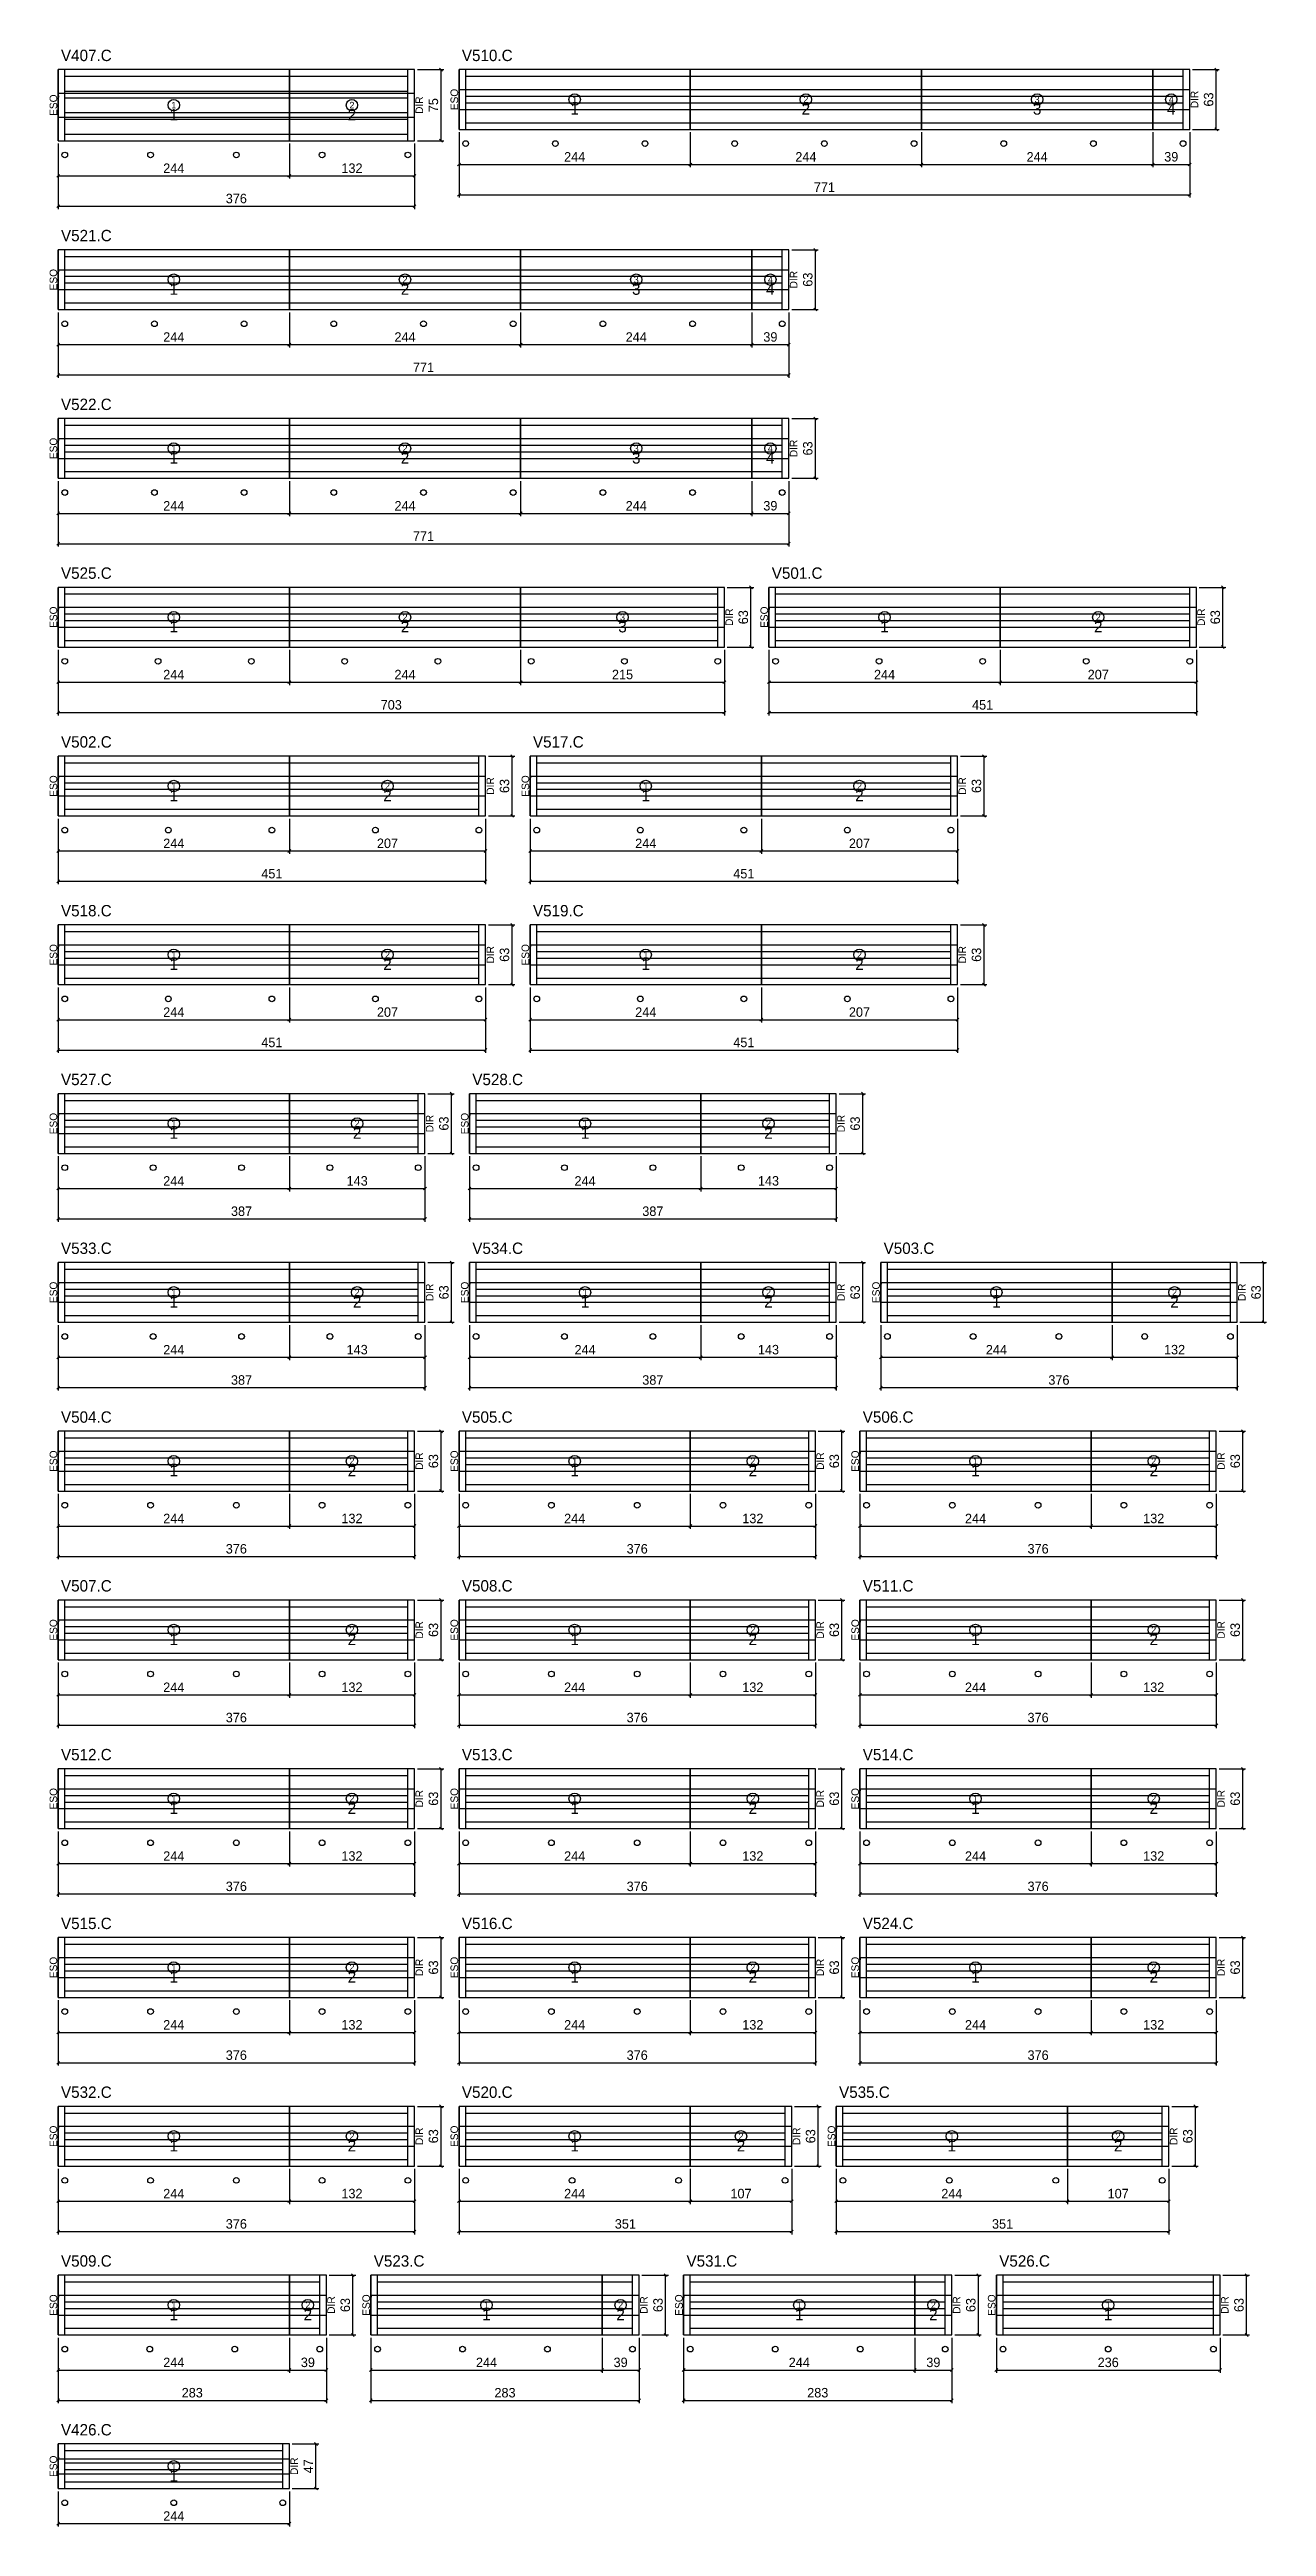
# Model space of a CAD drawing. Extents: x -9500 to 3070, y -2591 to 1250.
# Drawn here: x -9 to 1275, y -2591 to 21 of the extents above; entities that cross this region are included whole.
import ezdxf
from ezdxf.enums import TextEntityAlignment as Align

# ---------------------------------------------------------------- set-up
doc = ezdxf.new("R2010")
doc.units = 0
for name, color, linetype in [('5', 5, 'Continuous'), ('COTA', 241, 'Continuous'), ('Escoras', 224, 'Continuous'), ('NOMENCLATURA', 7, 'Continuous'), ('Painéis', 200, 'Continuous'), ('SARR_2.2x7', 40, 'Continuous'), ('SARR_EDITAR', 141, 'Continuous')]:
    doc.layers.add(name, color=color, linetype=linetype)
doc.dimstyles.new('PAINEL', dxfattribs={"dimtxt": 10, "dimasz": 3, "dimexe": 3, "dimexo": 3, "dimgap": 3, "dimtad": 1, "dimblk": 'OBLIQUE', "dimblk1": 'OBLIQUE', "dimcen": 2.5, "dimclrd": 4, "dimclre": 4, "dimclrt": 240, "dimazin": 3, "dimtfac": 1, "dimtmove": 0, "dimatfit": 3})

msp = doc.modelspace()

# ---------------------------------------------------------------- texts
at = {"layer": '5'}
for s, p in [('ESQ', (418, -31.5)), ('DIR', (1199, -31.5)), ('ESQ', (-5, -37.5)), ('DIR', (381, -37.5)), ('ESQ', (-5, -221.5)), ('DIR', (776, -221.5)), ('ESQ', (-5, -399.5)), ('DIR', (776, -399.5)), ('ESQ', (-5, -577.5)), ('DIR', (708, -577.5)), ('ESQ', (745, -577.5)), ('DIR', (1206, -577.5)), ('ESQ', (-5, -755.5)), ('DIR', (456, -755.5)), ('ESQ', (493, -755.5)), ('DIR', (954, -755.5)), ('ESQ', (-5, -933.5)), ('DIR', (456, -933.5)), ('ESQ', (493, -933.5)), ('DIR', (954, -933.5)), ('ESQ', (-5, -1111.5)), ('DIR', (392, -1111.5)), ('ESQ', (429, -1111.5)), ('DIR', (826, -1111.5)), ('ESQ', (-5, -1289.5)), ('ESQ', (429, -1289.5)), ('ESQ', (863, -1289.5)), ('DIR', (392, -1289.5)), ('DIR', (826, -1289.5)), ('DIR', (1249, -1289.5)), ('ESQ', (-5, -1467.5)), ('DIR', (381, -1467.5)), ('ESQ', (418, -1467.5)), ('DIR', (804, -1467.5)), ('ESQ', (841, -1467.5)), ('DIR', (1227, -1467.5)), ('ESQ', (-5, -1645.5)), ('DIR', (381, -1645.5)), ('ESQ', (418, -1645.5)), ('DIR', (804, -1645.5)), ('ESQ', (841, -1645.5)), ('DIR', (1227, -1645.5)), ('ESQ', (-5, -1823.5)), ('DIR', (381, -1823.5)), ('ESQ', (418, -1823.5)), ('DIR', (804, -1823.5)), ('ESQ', (841, -1823.5)), ('DIR', (1227, -1823.5)), ('ESQ', (-5, -2001.5)), ('DIR', (381, -2001.5)), ('ESQ', (418, -2001.5)), ('DIR', (804, -2001.5)), ('ESQ', (841, -2001.5)), ('DIR', (1227, -2001.5)), ('ESQ', (-5, -2179.5)), ('DIR', (381, -2179.5)), ('ESQ', (418, -2179.5)), ('DIR', (779, -2179.5)), ('ESQ', (816, -2179.5)), ('DIR', (1177, -2179.5)), ('ESQ', (-5, -2357.5)), ('DIR', (288, -2357.5)), ('ESQ', (325, -2357.5)), ('DIR', (618, -2357.5)), ('ESQ', (655, -2357.5)), ('DIR', (948, -2357.5)), ('ESQ', (985, -2357.5)), ('DIR', (1231, -2357.5)), ('ESQ', (-5, -2527.5)), ('DIR', (249, -2527.5))]:
    msp.add_text(s, height=8, rotation=90, dxfattribs=at).set_placement(p, align=Align.MIDDLE_CENTER)
for s, p in [('1', (122, -47.5)), ('2', (310, -47.5)), ('1', (545, -41.5)), ('2', (789, -41.5)), ('3', (1033, -41.5)), ('4', (1174.5, -41.5)), ('1', (122, -231.5)), ('2', (366, -231.5)), ('3', (610, -231.5)), ('4', (751.5, -231.5)), ('1', (122, -409.5)), ('2', (366, -409.5)), ('3', (610, -409.5)), ('4', (751.5, -409.5)), ('1', (122, -587.5)), ('2', (366, -587.5)), ('3', (595.5, -587.5)), ('1', (872, -587.5)), ('2', (1097.5, -587.5)), ('1', (122, -765.5)), ('2', (347.5, -765.5)), ('1', (620, -765.5)), ('2', (845.5, -765.5)), ('1', (122, -943.5)), ('2', (347.5, -943.5)), ('1', (620, -943.5)), ('2', (845.5, -943.5)), ('1', (122, -1121.5)), ('2', (315.5, -1121.5)), ('1', (556, -1121.5)), ('2', (749.5, -1121.5)), ('1', (122, -1299.5)), ('2', (315.5, -1299.5)), ('1', (556, -1299.5)), ('2', (749.5, -1299.5)), ('1', (990, -1299.5)), ('2', (1178, -1299.5)), ('1', (122, -1477.5)), ('2', (310, -1477.5)), ('1', (545, -1477.5)), ('2', (733, -1477.5)), ('1', (968, -1477.5)), ('2', (1156, -1477.5)), ('1', (122, -1655.5)), ('2', (310, -1655.5)), ('1', (545, -1655.5)), ('2', (733, -1655.5)), ('1', (968, -1655.5)), ('2', (1156, -1655.5)), ('1', (122, -1833.5)), ('2', (310, -1833.5)), ('1', (545, -1833.5)), ('2', (733, -1833.5)), ('1', (968, -1833.5)), ('2', (1156, -1833.5)), ('1', (122, -2011.5)), ('2', (310, -2011.5)), ('1', (545, -2011.5)), ('2', (733, -2011.5)), ('1', (968, -2011.5)), ('2', (1156, -2011.5)), ('1', (122, -2189.5)), ('2', (310, -2189.5)), ('1', (545, -2189.5)), ('2', (720.5, -2189.5)), ('1', (943, -2189.5)), ('2', (1118.5, -2189.5)), ('1', (122, -2367.5)), ('2', (263.5, -2367.5)), ('1', (452, -2367.5)), ('2', (593.5, -2367.5)), ('1', (782, -2367.5)), ('2', (923.5, -2367.5)), ('1', (1108, -2367.5)), ('1', (122, -2537.5))]:
    msp.add_text(s, height=12, dxfattribs=at).set_placement(p, align=Align.MIDDLE_CENTER)
at = {"layer": 'NOMENCLATURA'}
for s, p in [('V407.C', (3, 9)), ('V510.C', (426, 9)), ('V521.C', (3, -181)), ('V522.C', (3, -359)), ('V525.C', (3, -537)), ('V501.C', (753, -537)), ('V502.C', (3, -715)), ('V517.C', (501, -715)), ('V518.C', (3, -893)), ('V519.C', (501, -893)), ('V527.C', (3, -1071)), ('V528.C', (437, -1071)), ('V533.C', (3, -1249)), ('V534.C', (437, -1249)), ('V503.C', (871, -1249)), ('V504.C', (3, -1427)), ('V505.C', (426, -1427)), ('V506.C', (849, -1427)), ('V507.C', (3, -1605)), ('V508.C', (426, -1605)), ('V511.C', (849, -1605)), ('V512.C', (3, -1783)), ('V513.C', (426, -1783)), ('V514.C', (849, -1783)), ('V515.C', (3, -1961)), ('V516.C', (426, -1961)), ('V524.C', (849, -1961)), ('V532.C', (3, -2139)), ('V520.C', (426, -2139)), ('V535.C', (824, -2139)), ('V509.C', (3, -2317)), ('V523.C', (333, -2317)), ('V531.C', (663, -2317)), ('V526.C', (993, -2317)), ('V426.C', (3, -2495))]:
    msp.add_text(s, height=12, dxfattribs=at).set_placement(p)

# ---------------------------------------------------------------- blocks, each defined once
blk = doc.blocks.new('nf1')
blk.add_circle((0, 0), 6)
blk.add_text('1', height=7).set_placement((0, 0), align=Align.MIDDLE_CENTER)
blk = doc.blocks.new('nf2')
blk.add_circle((0, 0), 6)
blk.add_text('2', height=7).set_placement((0, 0), align=Align.MIDDLE_CENTER)
blk = doc.blocks.new('_OBLIQUE')
at = {"color": 0, "linetype": 'BYBLOCK'}
blk.add_line((-0.5, -0.5), (0.5, 0.5), dxfattribs=at)
blk = doc.blocks.new('nf3')
blk.add_circle((0, 0), 6)
blk.add_text('3', height=7).set_placement((0, 0), align=Align.MIDDLE_CENTER)
blk = doc.blocks.new('nf4')
blk.add_circle((0, 0), 6)
blk.add_text('4', height=7).set_placement((0, 0), align=Align.MIDDLE_CENTER)

# ---------------------------------------------------------------- dimensions: what is measured, and where the dimension line sits
at = {"layer": 'COTA'}
for base, p1, p2 in [((404, -75), (376, -75), (376, 0)), ((1222, -63), (1194, -63), (1194, 0)), ((799, -253), (771, -253), (771, -190)), ((799, -431), (771, -431), (771, -368)), ((731, -609), (703, -609), (703, -546)), ((1229, -609), (1201, -609), (1201, -546)), ((479, -787), (451, -787), (451, -724)), ((977, -787), (949, -787), (949, -724)), ((479, -965), (451, -965), (451, -902)), ((977, -965), (949, -965), (949, -902)), ((415, -1143), (387, -1143), (387, -1080)), ((849, -1143), (821, -1143), (821, -1080)), ((415, -1321), (387, -1321), (387, -1258)), ((849, -1321), (821, -1321), (821, -1258)), ((1272, -1321), (1244, -1321), (1244, -1258)), ((404, -1499), (376, -1499), (376, -1436)), ((827, -1499), (799, -1499), (799, -1436)), ((1250, -1499), (1222, -1499), (1222, -1436)), ((404, -1677), (376, -1677), (376, -1614)), ((827, -1677), (799, -1677), (799, -1614)), ((1250, -1677), (1222, -1677), (1222, -1614)), ((404, -1855), (376, -1855), (376, -1792)), ((827, -1855), (799, -1855), (799, -1792)), ((1250, -1855), (1222, -1855), (1222, -1792)), ((404, -2033), (376, -2033), (376, -1970)), ((827, -2033), (799, -2033), (799, -1970)), ((1250, -2033), (1222, -2033), (1222, -1970)), ((404, -2211), (376, -2211), (376, -2148)), ((802, -2211), (774, -2211), (774, -2148)), ((1200, -2211), (1172, -2211), (1172, -2148)), ((311, -2389), (283, -2389), (283, -2326)), ((641, -2389), (613, -2389), (613, -2326)), ((971, -2389), (943, -2389), (943, -2326)), ((1254, -2389), (1226, -2389), (1226, -2326)), ((272, -2551), (244, -2551), (244, -2504))]:
    msp.add_linear_dim(base=base, p1=p1, p2=p2, angle=90, dimstyle='PAINEL', dxfattribs=at).render()
for base, p1, p2 in [((0, -112), (0, -75), (244, -75)), ((0, -144), (0, -75), (376, -75)), ((244, -112), (244, -75), (376, -75)), ((423, -100), (423, -63), (667, -63)), ((423, -132), (423, -63), (1194, -63)), ((667, -100), (667, -63), (911, -63)), ((911, -100), (911, -63), (1155, -63)), ((1155, -100), (1155, -63), (1194, -63)), ((0, -290), (0, -253), (244, -253)), ((0, -322), (0, -253), (771, -253)), ((244, -290), (244, -253), (488, -253)), ((488, -290), (488, -253), (732, -253)), ((732, -290), (732, -253), (771, -253)), ((0, -468), (0, -431), (244, -431)), ((0, -500), (0, -431), (771, -431)), ((244, -468), (244, -431), (488, -431)), ((488, -468), (488, -431), (732, -431)), ((732, -468), (732, -431), (771, -431)), ((0, -646), (0, -609), (244, -609)), ((0, -678), (0, -609), (703, -609)), ((244, -646), (244, -609), (488, -609)), ((488, -646), (488, -609), (703, -609)), ((750, -646), (750, -609), (994, -609)), ((750, -678), (750, -609), (1201, -609)), ((994, -646), (994, -609), (1201, -609)), ((0, -824), (0, -787), (244, -787)), ((0, -856), (0, -787), (451, -787)), ((244, -824), (244, -787), (451, -787)), ((498, -824), (498, -787), (742, -787)), ((498, -856), (498, -787), (949, -787)), ((742, -824), (742, -787), (949, -787)), ((0, -1002), (0, -965), (244, -965)), ((0, -1034), (0, -965), (451, -965)), ((244, -1002), (244, -965), (451, -965)), ((498, -1002), (498, -965), (742, -965)), ((498, -1034), (498, -965), (949, -965)), ((742, -1002), (742, -965), (949, -965)), ((0, -1180), (0, -1143), (244, -1143)), ((0, -1212), (0, -1143), (387, -1143)), ((244, -1180), (244, -1143), (387, -1143)), ((434, -1180), (434, -1143), (678, -1143)), ((434, -1212), (434, -1143), (821, -1143)), ((678, -1180), (678, -1143), (821, -1143)), ((0, -1358), (0, -1321), (244, -1321)), ((0, -1390), (0, -1321), (387, -1321)), ((244, -1358), (244, -1321), (387, -1321)), ((434, -1358), (434, -1321), (678, -1321)), ((434, -1390), (434, -1321), (821, -1321)), ((678, -1358), (678, -1321), (821, -1321)), ((868, -1358), (868, -1321), (1112, -1321)), ((868, -1390), (868, -1321), (1244, -1321)), ((1112, -1358), (1112, -1321), (1244, -1321)), ((0, -1536), (0, -1499), (244, -1499)), ((0, -1568), (0, -1499), (376, -1499)), ((244, -1536), (244, -1499), (376, -1499)), ((423, -1536), (423, -1499), (667, -1499)), ((423, -1568), (423, -1499), (799, -1499)), ((667, -1536), (667, -1499), (799, -1499)), ((846, -1536), (846, -1499), (1090, -1499)), ((846, -1568), (846, -1499), (1222, -1499)), ((1090, -1536), (1090, -1499), (1222, -1499)), ((0, -1714), (0, -1677), (244, -1677)), ((0, -1746), (0, -1677), (376, -1677)), ((244, -1714), (244, -1677), (376, -1677)), ((423, -1714), (423, -1677), (667, -1677)), ((423, -1746), (423, -1677), (799, -1677)), ((667, -1714), (667, -1677), (799, -1677)), ((846, -1714), (846, -1677), (1090, -1677)), ((846, -1746), (846, -1677), (1222, -1677)), ((1090, -1714), (1090, -1677), (1222, -1677)), ((0, -1892), (0, -1855), (244, -1855)), ((0, -1924), (0, -1855), (376, -1855)), ((244, -1892), (244, -1855), (376, -1855)), ((423, -1892), (423, -1855), (667, -1855)), ((423, -1924), (423, -1855), (799, -1855)), ((667, -1892), (667, -1855), (799, -1855)), ((846, -1892), (846, -1855), (1090, -1855)), ((846, -1924), (846, -1855), (1222, -1855)), ((1090, -1892), (1090, -1855), (1222, -1855)), ((0, -2070), (0, -2033), (244, -2033)), ((0, -2102), (0, -2033), (376, -2033)), ((244, -2070), (244, -2033), (376, -2033)), ((423, -2070), (423, -2033), (667, -2033)), ((423, -2102), (423, -2033), (799, -2033)), ((667, -2070), (667, -2033), (799, -2033)), ((846, -2070), (846, -2033), (1090, -2033)), ((846, -2102), (846, -2033), (1222, -2033)), ((1090, -2070), (1090, -2033), (1222, -2033)), ((0, -2248), (0, -2211), (244, -2211)), ((0, -2280), (0, -2211), (376, -2211)), ((244, -2248), (244, -2211), (376, -2211)), ((423, -2248), (423, -2211), (667, -2211)), ((423, -2280), (423, -2211), (774, -2211)), ((667, -2248), (667, -2211), (774, -2211)), ((821, -2248), (821, -2211), (1065, -2211)), ((821, -2280), (821, -2211), (1172, -2211)), ((1065, -2248), (1065, -2211), (1172, -2211)), ((0, -2426), (0, -2389), (244, -2389)), ((0, -2458), (0, -2389), (283, -2389)), ((244, -2426), (244, -2389), (283, -2389)), ((330, -2426), (330, -2389), (574, -2389)), ((330, -2458), (330, -2389), (613, -2389)), ((574, -2426), (574, -2389), (613, -2389)), ((660, -2426), (660, -2389), (904, -2389)), ((660, -2458), (660, -2389), (943, -2389)), ((904, -2426), (904, -2389), (943, -2389)), ((990, -2426), (990, -2389), (1226, -2389)), ((0, -2588), (0, -2551), (244, -2551))]:
    msp.add_linear_dim(base=base, p1=p1, p2=p2, dimstyle='PAINEL', dxfattribs=at).render()

# ---------------------------------------------------------------- linework, layer by layer
at = {"layer": 'Escoras'}
for centre in [(430, -78), (524.625, -78), (619.25, -78), (713.875, -78), (808.5, -78), (903.125, -78), (997.75, -78), (1092.375, -78), (1187, -78), (7, -90), (97.5, -90), (188, -90), (278.5, -90), (369, -90), (7, -268), (101.625, -268), (196.25, -268), (290.875, -268), (385.5, -268), (480.125, -268), (574.75, -268), (669.375, -268), (764, -268), (7, -446), (101.625, -446), (196.25, -446), (290.875, -446), (385.5, -446), (480.125, -446), (574.75, -446), (669.375, -446), (764, -446), (7, -624), (105.429, -624), (203.857, -624), (302.286, -624), (400.714, -624), (499.143, -624), (597.571, -624), (696, -624), (757, -624), (866.25, -624), (975.5, -624), (1084.75, -624), (1194, -624), (7, -802), (116.25, -802), (225.5, -802), (334.75, -802), (444, -802), (505, -802), (614.25, -802), (723.5, -802), (832.75, -802), (942, -802), (7, -980), (116.25, -980), (225.5, -980), (334.75, -980), (444, -980), (505, -980), (614.25, -980), (723.5, -980), (832.75, -980), (942, -980), (7, -1158), (100.25, -1158), (193.5, -1158), (286.75, -1158), (380, -1158), (441, -1158), (534.25, -1158), (627.5, -1158), (720.75, -1158), (814, -1158), (7, -1336), (100.25, -1336), (193.5, -1336), (286.75, -1336), (380, -1336), (441, -1336), (534.25, -1336), (627.5, -1336), (720.75, -1336), (814, -1336), (875, -1336), (965.5, -1336), (1056, -1336), (1146.5, -1336), (1237, -1336), (7, -1514), (97.5, -1514), (188, -1514), (278.5, -1514), (369, -1514), (430, -1514), (520.5, -1514), (611, -1514), (701.5, -1514), (792, -1514), (853, -1514), (943.5, -1514), (1034, -1514), (1124.5, -1514), (1215, -1514), (7, -1692), (97.5, -1692), (188, -1692), (278.5, -1692), (369, -1692), (430, -1692), (520.5, -1692), (611, -1692), (701.5, -1692), (792, -1692), (853, -1692), (943.5, -1692), (1034, -1692), (1124.5, -1692), (1215, -1692), (7, -1870), (97.5, -1870), (188, -1870), (278.5, -1870), (369, -1870), (430, -1870), (520.5, -1870), (611, -1870), (701.5, -1870), (792, -1870), (853, -1870), (943.5, -1870), (1034, -1870), (1124.5, -1870), (1215, -1870), (7, -2048), (97.5, -2048), (188, -2048), (278.5, -2048), (369, -2048), (430, -2048), (520.5, -2048), (611, -2048), (701.5, -2048), (792, -2048), (853, -2048), (943.5, -2048), (1034, -2048), (1124.5, -2048), (1215, -2048), (7, -2226), (97.5, -2226), (188, -2226), (278.5, -2226), (369, -2226), (430, -2226), (542.333, -2226), (654.667, -2226), (767, -2226), (828, -2226), (940.333, -2226), (1052.667, -2226), (1165, -2226), (7, -2404), (96.667, -2404), (186.333, -2404), (276, -2404), (337, -2404), (426.667, -2404), (516.333, -2404), (606, -2404), (667, -2404), (756.667, -2404), (846.333, -2404), (936, -2404), (997, -2404), (1108, -2404), (1219, -2404), (7, -2566), (122, -2566), (237, -2566)]:
    msp.add_circle(centre, 3, dxfattribs=at)
at = {"layer": 'Painéis'}
for p, q in [((244, -75), (244, 0)), ((667, -63), (667, 0)), ((911, -63), (911, 0)), ((1155, -63), (1155, 0)), ((0, -25), (244, -25)), ((244, -25), (376, -25)), ((423, -21), (667, -21)), ((667, -21), (911, -21)), ((911, -21), (1155, -21)), ((1155, -21), (1194, -21)), ((0, -50), (244, -50)), ((244, -50), (376, -50)), ((423, -42), (667, -42)), ((667, -42), (911, -42)), ((911, -42), (1155, -42)), ((1155, -42), (1194, -42)), ((244, -253), (244, -190)), ((488, -253), (488, -190)), ((732, -253), (732, -190)), ((0, -211), (244, -211)), ((0, -232), (244, -232)), ((244, -211), (488, -211)), ((244, -232), (488, -232)), ((488, -211), (732, -211)), ((488, -232), (732, -232)), ((732, -211), (771, -211)), ((732, -232), (771, -232)), ((0, -389), (244, -389)), ((244, -431), (244, -368)), ((244, -389), (488, -389)), ((488, -431), (488, -368)), ((488, -389), (732, -389)), ((732, -431), (732, -368)), ((732, -389), (771, -389)), ((0, -410), (244, -410)), ((244, -410), (488, -410)), ((488, -410), (732, -410)), ((732, -410), (771, -410)), ((244, -609), (244, -546)), ((488, -609), (488, -546)), ((994, -609), (994, -546)), ((0, -567), (244, -567)), ((244, -567), (488, -567)), ((488, -567), (703, -567)), ((750, -567), (994, -567)), ((994, -567), (1201, -567)), ((0, -588), (244, -588)), ((244, -588), (488, -588)), ((488, -588), (703, -588)), ((750, -588), (994, -588)), ((994, -588), (1201, -588)), ((244, -787), (244, -724)), ((742, -787), (742, -724)), ((0, -745), (244, -745)), ((244, -745), (451, -745)), ((498, -745), (742, -745)), ((742, -745), (949, -745)), ((0, -766), (244, -766)), ((244, -766), (451, -766)), ((498, -766), (742, -766)), ((742, -766), (949, -766)), ((244, -965), (244, -902)), ((742, -965), (742, -902)), ((0, -923), (244, -923)), ((244, -923), (451, -923)), ((498, -923), (742, -923)), ((742, -923), (949, -923)), ((0, -944), (244, -944)), ((244, -944), (451, -944)), ((498, -944), (742, -944)), ((742, -944), (949, -944)), ((244, -1143), (244, -1080)), ((678, -1143), (678, -1080)), ((0, -1101), (244, -1101)), ((0, -1122), (244, -1122)), ((244, -1101), (387, -1101)), ((244, -1122), (387, -1122)), ((434, -1101), (678, -1101)), ((434, -1122), (678, -1122)), ((678, -1101), (821, -1101)), ((678, -1122), (821, -1122)), ((0, -1279), (244, -1279)), ((244, -1321), (244, -1258)), ((244, -1279), (387, -1279)), ((434, -1279), (678, -1279)), ((678, -1321), (678, -1258)), ((678, -1279), (821, -1279)), ((868, -1279), (1112, -1279)), ((1112, -1321), (1112, -1258)), ((1112, -1279), (1244, -1279)), ((0, -1300), (244, -1300)), ((244, -1300), (387, -1300)), ((434, -1300), (678, -1300)), ((678, -1300), (821, -1300)), ((868, -1300), (1112, -1300)), ((1112, -1300), (1244, -1300)), ((244, -1499), (244, -1436)), ((667, -1499), (667, -1436)), ((1090, -1499), (1090, -1436)), ((0, -1457), (244, -1457)), ((244, -1457), (376, -1457)), ((423, -1457), (667, -1457)), ((667, -1457), (799, -1457)), ((846, -1457), (1090, -1457)), ((1090, -1457), (1222, -1457)), ((0, -1478), (244, -1478)), ((244, -1478), (376, -1478)), ((423, -1478), (667, -1478)), ((667, -1478), (799, -1478)), ((846, -1478), (1090, -1478)), ((1090, -1478), (1222, -1478)), ((244, -1677), (244, -1614)), ((667, -1677), (667, -1614)), ((1090, -1677), (1090, -1614)), ((0, -1635), (244, -1635)), ((244, -1635), (376, -1635)), ((423, -1635), (667, -1635)), ((667, -1635), (799, -1635)), ((846, -1635), (1090, -1635)), ((1090, -1635), (1222, -1635)), ((0, -1656), (244, -1656)), ((244, -1656), (376, -1656)), ((423, -1656), (667, -1656)), ((667, -1656), (799, -1656)), ((846, -1656), (1090, -1656)), ((1090, -1656), (1222, -1656)), ((244, -1855), (244, -1792)), ((667, -1855), (667, -1792)), ((1090, -1855), (1090, -1792)), ((0, -1813), (244, -1813)), ((244, -1813), (376, -1813)), ((423, -1813), (667, -1813)), ((667, -1813), (799, -1813)), ((846, -1813), (1090, -1813)), ((1090, -1813), (1222, -1813)), ((0, -1834), (244, -1834)), ((244, -1834), (376, -1834)), ((423, -1834), (667, -1834)), ((667, -1834), (799, -1834)), ((846, -1834), (1090, -1834)), ((1090, -1834), (1222, -1834)), ((244, -2033), (244, -1970)), ((667, -2033), (667, -1970)), ((1090, -2033), (1090, -1970)), ((0, -1991), (244, -1991)), ((244, -1991), (376, -1991)), ((423, -1991), (667, -1991)), ((667, -1991), (799, -1991)), ((846, -1991), (1090, -1991)), ((1090, -1991), (1222, -1991)), ((0, -2012), (244, -2012)), ((244, -2012), (376, -2012)), ((423, -2012), (667, -2012)), ((667, -2012), (799, -2012)), ((846, -2012), (1090, -2012)), ((1090, -2012), (1222, -2012)), ((244, -2211), (244, -2148)), ((667, -2211), (667, -2148)), ((1065, -2211), (1065, -2148)), ((0, -2169), (244, -2169)), ((0, -2190), (244, -2190)), ((244, -2169), (376, -2169)), ((244, -2190), (376, -2190)), ((423, -2169), (667, -2169)), ((423, -2190), (667, -2190)), ((667, -2169), (774, -2169)), ((667, -2190), (774, -2190)), ((821, -2169), (1065, -2169)), ((821, -2190), (1065, -2190)), ((1065, -2169), (1172, -2169)), ((1065, -2190), (1172, -2190)), ((0, -2347), (244, -2347)), ((244, -2389), (244, -2326)), ((244, -2347), (283, -2347)), ((330, -2347), (574, -2347)), ((574, -2389), (574, -2326)), ((574, -2347), (613, -2347)), ((660, -2347), (904, -2347)), ((904, -2389), (904, -2326)), ((904, -2347), (943, -2347)), ((990, -2347), (1226, -2347)), ((0, -2368), (244, -2368)), ((244, -2368), (283, -2368)), ((330, -2368), (574, -2368)), ((574, -2368), (613, -2368)), ((660, -2368), (904, -2368)), ((904, -2368), (943, -2368)), ((990, -2368), (1226, -2368)), ((0, -2519.667), (244, -2519.667)), ((0, -2535.333), (244, -2535.333))]:
    msp.add_line(p, q, dxfattribs=at)
for points in [[(0, -75), (244, -75), (244, 0), (0, 0)], [(244, -75), (376, -75), (376, 0), (244, 0)], [(423, -63), (667, -63), (667, 0), (423, 0)], [(667, -63), (911, -63), (911, 0), (667, 0)], [(911, -63), (1155, -63), (1155, 0), (911, 0)], [(1155, -63), (1194, -63), (1194, 0), (1155, 0)], [(0, -253), (244, -253), (244, -190), (0, -190)], [(244, -253), (488, -253), (488, -190), (244, -190)], [(488, -253), (732, -253), (732, -190), (488, -190)], [(732, -253), (771, -253), (771, -190), (732, -190)], [(0, -431), (244, -431), (244, -368), (0, -368)], [(244, -431), (488, -431), (488, -368), (244, -368)], [(488, -431), (732, -431), (732, -368), (488, -368)], [(732, -431), (771, -431), (771, -368), (732, -368)], [(0, -609), (244, -609), (244, -546), (0, -546)], [(244, -609), (488, -609), (488, -546), (244, -546)], [(488, -609), (703, -609), (703, -546), (488, -546)], [(750, -609), (994, -609), (994, -546), (750, -546)], [(994, -609), (1201, -609), (1201, -546), (994, -546)], [(0, -787), (244, -787), (244, -724), (0, -724)], [(244, -787), (451, -787), (451, -724), (244, -724)], [(498, -787), (742, -787), (742, -724), (498, -724)], [(742, -787), (949, -787), (949, -724), (742, -724)], [(0, -965), (244, -965), (244, -902), (0, -902)], [(244, -965), (451, -965), (451, -902), (244, -902)], [(498, -965), (742, -965), (742, -902), (498, -902)], [(742, -965), (949, -965), (949, -902), (742, -902)], [(0, -1143), (244, -1143), (244, -1080), (0, -1080)], [(244, -1143), (387, -1143), (387, -1080), (244, -1080)], [(434, -1143), (678, -1143), (678, -1080), (434, -1080)], [(678, -1143), (821, -1143), (821, -1080), (678, -1080)], [(0, -1321), (244, -1321), (244, -1258), (0, -1258)], [(244, -1321), (387, -1321), (387, -1258), (244, -1258)], [(434, -1321), (678, -1321), (678, -1258), (434, -1258)], [(678, -1321), (821, -1321), (821, -1258), (678, -1258)], [(868, -1321), (1112, -1321), (1112, -1258), (868, -1258)], [(1112, -1321), (1244, -1321), (1244, -1258), (1112, -1258)], [(0, -1499), (244, -1499), (244, -1436), (0, -1436)], [(244, -1499), (376, -1499), (376, -1436), (244, -1436)], [(423, -1499), (667, -1499), (667, -1436), (423, -1436)], [(667, -1499), (799, -1499), (799, -1436), (667, -1436)], [(846, -1499), (1090, -1499), (1090, -1436), (846, -1436)], [(1090, -1499), (1222, -1499), (1222, -1436), (1090, -1436)], [(0, -1677), (244, -1677), (244, -1614), (0, -1614)], [(244, -1677), (376, -1677), (376, -1614), (244, -1614)], [(423, -1677), (667, -1677), (667, -1614), (423, -1614)], [(667, -1677), (799, -1677), (799, -1614), (667, -1614)], [(846, -1677), (1090, -1677), (1090, -1614), (846, -1614)], [(1090, -1677), (1222, -1677), (1222, -1614), (1090, -1614)], [(0, -1855), (244, -1855), (244, -1792), (0, -1792)], [(244, -1855), (376, -1855), (376, -1792), (244, -1792)], [(423, -1855), (667, -1855), (667, -1792), (423, -1792)], [(667, -1855), (799, -1855), (799, -1792), (667, -1792)], [(846, -1855), (1090, -1855), (1090, -1792), (846, -1792)], [(1090, -1855), (1222, -1855), (1222, -1792), (1090, -1792)], [(0, -2033), (244, -2033), (244, -1970), (0, -1970)], [(244, -2033), (376, -2033), (376, -1970), (244, -1970)], [(423, -2033), (667, -2033), (667, -1970), (423, -1970)], [(667, -2033), (799, -2033), (799, -1970), (667, -1970)], [(846, -2033), (1090, -2033), (1090, -1970), (846, -1970)], [(1090, -2033), (1222, -2033), (1222, -1970), (1090, -1970)], [(0, -2211), (244, -2211), (244, -2148), (0, -2148)], [(244, -2211), (376, -2211), (376, -2148), (244, -2148)], [(423, -2211), (667, -2211), (667, -2148), (423, -2148)], [(667, -2211), (774, -2211), (774, -2148), (667, -2148)], [(821, -2211), (1065, -2211), (1065, -2148), (821, -2148)], [(1065, -2211), (1172, -2211), (1172, -2148), (1065, -2148)], [(0, -2389), (244, -2389), (244, -2326), (0, -2326)], [(244, -2389), (283, -2389), (283, -2326), (244, -2326)], [(330, -2389), (574, -2389), (574, -2326), (330, -2326)], [(574, -2389), (613, -2389), (613, -2326), (574, -2326)], [(660, -2389), (904, -2389), (904, -2326), (660, -2326)], [(904, -2389), (943, -2389), (943, -2326), (904, -2326)], [(990, -2389), (1226, -2389), (1226, -2326), (990, -2326)], [(0, -2551), (244, -2551), (244, -2504), (0, -2504)]]:
    msp.add_lwpolyline(points, close=True, dxfattribs=at)
at = {"layer": 'SARR_2.2x7'}
for p, q in [((7, -75), (7, 0)), ((369, -75), (369, 0)), ((430, -63), (430, 0)), ((1187, -63), (1187, 0)), ((7, -7), (244, -7)), ((7, -22.667), (244, -22.667)), ((244, -7), (369, -7)), ((244, -22.667), (369, -22.667)), ((430, -7), (667, -7)), ((667, -7), (911, -7)), ((911, -7), (1155, -7)), ((1155, -7), (1187, -7)), ((7, -29.667), (244, -29.667)), ((7, -45.333), (244, -45.333)), ((244, -29.667), (369, -29.667)), ((244, -45.333), (369, -45.333)), ((430, -28), (667, -28)), ((430, -35), (667, -35)), ((667, -28), (911, -28)), ((667, -35), (911, -35)), ((911, -28), (1155, -28)), ((911, -35), (1155, -35)), ((1155, -28), (1187, -28)), ((1155, -35), (1187, -35)), ((7, -52.333), (244, -52.333)), ((7, -68), (244, -68)), ((244, -52.333), (369, -52.333)), ((244, -68), (369, -68)), ((430, -56), (667, -56)), ((667, -56), (911, -56)), ((911, -56), (1155, -56)), ((1155, -56), (1187, -56)), ((7, -253), (7, -190)), ((7, -197), (244, -197)), ((244, -197), (488, -197)), ((488, -197), (732, -197)), ((732, -197), (764, -197)), ((764, -253), (764, -190)), ((7, -218), (244, -218)), ((7, -225), (244, -225)), ((244, -218), (488, -218)), ((244, -225), (488, -225)), ((488, -218), (732, -218)), ((488, -225), (732, -225)), ((732, -218), (764, -218)), ((732, -225), (764, -225)), ((7, -246), (244, -246)), ((244, -246), (488, -246)), ((488, -246), (732, -246)), ((732, -246), (764, -246)), ((7, -431), (7, -368)), ((7, -375), (244, -375)), ((244, -375), (488, -375)), ((488, -375), (732, -375)), ((732, -375), (764, -375)), ((764, -431), (764, -368)), ((7, -396), (244, -396)), ((7, -403), (244, -403)), ((244, -396), (488, -396)), ((244, -403), (488, -403)), ((488, -396), (732, -396)), ((488, -403), (732, -403)), ((732, -396), (764, -396)), ((732, -403), (764, -403)), ((7, -424), (244, -424)), ((244, -424), (488, -424)), ((488, -424), (732, -424)), ((732, -424), (764, -424)), ((7, -609), (7, -546)), ((696, -609), (696, -546)), ((757, -609), (757, -546)), ((1194, -609), (1194, -546)), ((7, -553), (244, -553)), ((7, -574), (244, -574)), ((244, -553), (488, -553)), ((244, -574), (488, -574)), ((488, -553), (696, -553)), ((488, -574), (696, -574)), ((757, -553), (994, -553)), ((757, -574), (994, -574)), ((994, -553), (1194, -553)), ((994, -574), (1194, -574)), ((7, -581), (244, -581)), ((244, -581), (488, -581)), ((488, -581), (696, -581)), ((757, -581), (994, -581)), ((994, -581), (1194, -581)), ((7, -602), (244, -602)), ((244, -602), (488, -602)), ((488, -602), (696, -602)), ((757, -602), (994, -602)), ((994, -602), (1194, -602)), ((7, -787), (7, -724)), ((7, -731), (244, -731)), ((244, -731), (444, -731)), ((444, -787), (444, -724)), ((505, -787), (505, -724)), ((505, -731), (742, -731)), ((742, -731), (942, -731)), ((942, -787), (942, -724)), ((7, -752), (244, -752)), ((244, -752), (444, -752)), ((505, -752), (742, -752)), ((742, -752), (942, -752)), ((7, -759), (244, -759)), ((7, -780), (244, -780)), ((244, -759), (444, -759)), ((244, -780), (444, -780)), ((505, -759), (742, -759)), ((505, -780), (742, -780)), ((742, -759), (942, -759)), ((742, -780), (942, -780)), ((7, -965), (7, -902)), ((7, -909), (244, -909)), ((244, -909), (444, -909)), ((444, -965), (444, -902)), ((505, -965), (505, -902)), ((505, -909), (742, -909)), ((742, -909), (942, -909)), ((942, -965), (942, -902)), ((7, -930), (244, -930)), ((7, -937), (244, -937)), ((244, -930), (444, -930)), ((244, -937), (444, -937)), ((505, -930), (742, -930)), ((505, -937), (742, -937)), ((742, -930), (942, -930)), ((742, -937), (942, -937)), ((7, -958), (244, -958)), ((244, -958), (444, -958)), ((505, -958), (742, -958)), ((742, -958), (942, -958)), ((7, -1143), (7, -1080)), ((7, -1087), (244, -1087)), ((244, -1087), (380, -1087)), ((380, -1143), (380, -1080)), ((441, -1143), (441, -1080)), ((441, -1087), (678, -1087)), ((678, -1087), (814, -1087)), ((814, -1143), (814, -1080)), ((7, -1108), (244, -1108)), ((7, -1115), (244, -1115)), ((244, -1108), (380, -1108)), ((244, -1115), (380, -1115)), ((441, -1108), (678, -1108)), ((441, -1115), (678, -1115)), ((678, -1108), (814, -1108)), ((678, -1115), (814, -1115)), ((7, -1136), (244, -1136)), ((244, -1136), (380, -1136)), ((441, -1136), (678, -1136)), ((678, -1136), (814, -1136)), ((7, -1321), (7, -1258)), ((7, -1265), (244, -1265)), ((244, -1265), (380, -1265)), ((380, -1321), (380, -1258)), ((441, -1321), (441, -1258)), ((441, -1265), (678, -1265)), ((678, -1265), (814, -1265)), ((814, -1321), (814, -1258)), ((875, -1321), (875, -1258)), ((875, -1265), (1112, -1265)), ((1112, -1265), (1237, -1265)), ((1237, -1321), (1237, -1258)), ((7, -1286), (244, -1286)), ((7, -1293), (244, -1293)), ((244, -1286), (380, -1286)), ((244, -1293), (380, -1293)), ((441, -1286), (678, -1286)), ((441, -1293), (678, -1293)), ((678, -1286), (814, -1286)), ((678, -1293), (814, -1293)), ((875, -1286), (1112, -1286)), ((875, -1293), (1112, -1293)), ((1112, -1286), (1237, -1286)), ((1112, -1293), (1237, -1293)), ((7, -1314), (244, -1314)), ((244, -1314), (380, -1314)), ((441, -1314), (678, -1314)), ((678, -1314), (814, -1314)), ((875, -1314), (1112, -1314)), ((1112, -1314), (1237, -1314)), ((7, -1499), (7, -1436)), ((369, -1499), (369, -1436)), ((430, -1499), (430, -1436)), ((792, -1499), (792, -1436)), ((853, -1499), (853, -1436)), ((1215, -1499), (1215, -1436)), ((7, -1443), (244, -1443)), ((244, -1443), (369, -1443)), ((430, -1443), (667, -1443)), ((667, -1443), (792, -1443)), ((853, -1443), (1090, -1443)), ((1090, -1443), (1215, -1443)), ((7, -1464), (244, -1464)), ((7, -1471), (244, -1471)), ((244, -1464), (369, -1464)), ((244, -1471), (369, -1471)), ((430, -1464), (667, -1464)), ((430, -1471), (667, -1471)), ((667, -1464), (792, -1464)), ((667, -1471), (792, -1471)), ((853, -1464), (1090, -1464)), ((853, -1471), (1090, -1471)), ((1090, -1464), (1215, -1464)), ((1090, -1471), (1215, -1471)), ((7, -1492), (244, -1492)), ((244, -1492), (369, -1492)), ((430, -1492), (667, -1492)), ((667, -1492), (792, -1492)), ((853, -1492), (1090, -1492)), ((1090, -1492), (1215, -1492)), ((7, -1677), (7, -1614)), ((369, -1677), (369, -1614)), ((430, -1677), (430, -1614)), ((792, -1677), (792, -1614)), ((853, -1677), (853, -1614)), ((1215, -1677), (1215, -1614)), ((7, -1621), (244, -1621)), ((7, -1642), (244, -1642)), ((244, -1621), (369, -1621)), ((244, -1642), (369, -1642)), ((430, -1621), (667, -1621)), ((430, -1642), (667, -1642)), ((667, -1621), (792, -1621)), ((667, -1642), (792, -1642)), ((853, -1621), (1090, -1621)), ((853, -1642), (1090, -1642)), ((1090, -1621), (1215, -1621)), ((1090, -1642), (1215, -1642)), ((7, -1649), (244, -1649)), ((7, -1670), (244, -1670)), ((244, -1649), (369, -1649)), ((244, -1670), (369, -1670)), ((430, -1649), (667, -1649)), ((430, -1670), (667, -1670)), ((667, -1649), (792, -1649)), ((667, -1670), (792, -1670)), ((853, -1649), (1090, -1649)), ((853, -1670), (1090, -1670)), ((1090, -1649), (1215, -1649)), ((1090, -1670), (1215, -1670)), ((7, -1855), (7, -1792)), ((7, -1799), (244, -1799)), ((244, -1799), (369, -1799)), ((369, -1855), (369, -1792)), ((430, -1855), (430, -1792)), ((430, -1799), (667, -1799)), ((667, -1799), (792, -1799)), ((792, -1855), (792, -1792)), ((853, -1855), (853, -1792)), ((853, -1799), (1090, -1799)), ((1090, -1799), (1215, -1799)), ((1215, -1855), (1215, -1792)), ((7, -1820), (244, -1820)), ((7, -1827), (244, -1827)), ((244, -1820), (369, -1820)), ((244, -1827), (369, -1827)), ((430, -1820), (667, -1820)), ((430, -1827), (667, -1827)), ((667, -1820), (792, -1820)), ((667, -1827), (792, -1827)), ((853, -1820), (1090, -1820)), ((853, -1827), (1090, -1827)), ((1090, -1820), (1215, -1820)), ((1090, -1827), (1215, -1827)), ((7, -1848), (244, -1848)), ((244, -1848), (369, -1848)), ((430, -1848), (667, -1848)), ((667, -1848), (792, -1848)), ((853, -1848), (1090, -1848)), ((1090, -1848), (1215, -1848)), ((7, -2033), (7, -1970)), ((7, -1977), (244, -1977)), ((244, -1977), (369, -1977)), ((369, -2033), (369, -1970)), ((430, -2033), (430, -1970)), ((430, -1977), (667, -1977)), ((667, -1977), (792, -1977)), ((792, -2033), (792, -1970)), ((853, -2033), (853, -1970)), ((853, -1977), (1090, -1977)), ((1090, -1977), (1215, -1977)), ((1215, -2033), (1215, -1970)), ((7, -1998), (244, -1998)), ((7, -2005), (244, -2005)), ((244, -1998), (369, -1998)), ((244, -2005), (369, -2005)), ((430, -1998), (667, -1998)), ((430, -2005), (667, -2005)), ((667, -1998), (792, -1998)), ((667, -2005), (792, -2005)), ((853, -1998), (1090, -1998)), ((853, -2005), (1090, -2005)), ((1090, -1998), (1215, -1998)), ((1090, -2005), (1215, -2005)), ((7, -2026), (244, -2026)), ((244, -2026), (369, -2026)), ((430, -2026), (667, -2026)), ((667, -2026), (792, -2026)), ((853, -2026), (1090, -2026)), ((1090, -2026), (1215, -2026)), ((7, -2211), (7, -2148)), ((7, -2155), (244, -2155)), ((244, -2155), (369, -2155)), ((369, -2211), (369, -2148)), ((430, -2211), (430, -2148)), ((430, -2155), (667, -2155)), ((667, -2155), (767, -2155)), ((767, -2211), (767, -2148)), ((828, -2211), (828, -2148)), ((828, -2155), (1065, -2155)), ((1065, -2155), (1165, -2155)), ((1165, -2211), (1165, -2148)), ((7, -2176), (244, -2176)), ((7, -2183), (244, -2183)), ((244, -2176), (369, -2176)), ((244, -2183), (369, -2183)), ((430, -2176), (667, -2176)), ((430, -2183), (667, -2183)), ((667, -2176), (767, -2176)), ((667, -2183), (767, -2183)), ((828, -2176), (1065, -2176)), ((828, -2183), (1065, -2183)), ((1065, -2176), (1165, -2176)), ((1065, -2183), (1165, -2183)), ((7, -2204), (244, -2204)), ((244, -2204), (369, -2204)), ((430, -2204), (667, -2204)), ((667, -2204), (767, -2204)), ((828, -2204), (1065, -2204)), ((1065, -2204), (1165, -2204)), ((7, -2389), (7, -2326)), ((7, -2333), (244, -2333)), ((244, -2333), (276, -2333)), ((276, -2389), (276, -2326)), ((337, -2389), (337, -2326)), ((337, -2333), (574, -2333)), ((574, -2333), (606, -2333)), ((606, -2389), (606, -2326)), ((667, -2389), (667, -2326)), ((667, -2333), (904, -2333)), ((904, -2333), (936, -2333)), ((936, -2389), (936, -2326)), ((997, -2389), (997, -2326)), ((997, -2333), (1219, -2333)), ((1219, -2389), (1219, -2326)), ((7, -2354), (244, -2354)), ((7, -2361), (244, -2361)), ((244, -2354), (276, -2354)), ((244, -2361), (276, -2361)), ((337, -2354), (574, -2354)), ((337, -2361), (574, -2361)), ((574, -2354), (606, -2354)), ((574, -2361), (606, -2361)), ((667, -2354), (904, -2354)), ((667, -2361), (904, -2361)), ((904, -2354), (936, -2354)), ((904, -2361), (936, -2361)), ((997, -2354), (1219, -2354)), ((997, -2361), (1219, -2361)), ((7, -2382), (244, -2382)), ((244, -2382), (276, -2382)), ((337, -2382), (574, -2382)), ((574, -2382), (606, -2382)), ((667, -2382), (904, -2382)), ((904, -2382), (936, -2382)), ((997, -2382), (1219, -2382)), ((7, -2551), (7, -2504)), ((237, -2551), (237, -2504)), ((7, -2511), (237, -2511)), ((7, -2524), (237, -2524)), ((7, -2531), (237, -2531)), ((7, -2544), (237, -2544))]:
    msp.add_line(p, q, dxfattribs=at)
at = {"layer": 'SARR_EDITAR'}
for p, q in [((0, -75), (0, 0)), ((376, -75), (376, 0)), ((423, -63), (423, 0)), ((1194, -63), (1194, 0)), ((0, -253), (0, -190)), ((771, -253), (771, -190)), ((0, -431), (0, -368)), ((771, -431), (771, -368)), ((0, -609), (0, -546)), ((703, -609), (703, -546)), ((750, -609), (750, -546)), ((1201, -609), (1201, -546)), ((0, -787), (0, -724)), ((451, -787), (451, -724)), ((498, -787), (498, -724)), ((949, -787), (949, -724)), ((0, -965), (0, -902)), ((451, -965), (451, -902)), ((498, -965), (498, -902)), ((949, -965), (949, -902)), ((0, -1143), (0, -1080)), ((387, -1143), (387, -1080)), ((434, -1143), (434, -1080)), ((821, -1143), (821, -1080)), ((0, -1321), (0, -1258)), ((387, -1321), (387, -1258)), ((434, -1321), (434, -1258)), ((821, -1321), (821, -1258)), ((868, -1321), (868, -1258)), ((1244, -1321), (1244, -1258)), ((0, -1499), (0, -1436)), ((376, -1499), (376, -1436)), ((423, -1499), (423, -1436)), ((799, -1499), (799, -1436)), ((846, -1499), (846, -1436)), ((1222, -1499), (1222, -1436)), ((0, -1677), (0, -1614)), ((376, -1677), (376, -1614)), ((423, -1677), (423, -1614)), ((799, -1677), (799, -1614)), ((846, -1677), (846, -1614)), ((1222, -1677), (1222, -1614)), ((0, -1855), (0, -1792)), ((376, -1855), (376, -1792)), ((423, -1855), (423, -1792)), ((799, -1855), (799, -1792)), ((846, -1855), (846, -1792)), ((1222, -1855), (1222, -1792)), ((0, -2033), (0, -1970)), ((376, -2033), (376, -1970)), ((423, -2033), (423, -1970)), ((799, -2033), (799, -1970)), ((846, -2033), (846, -1970)), ((1222, -2033), (1222, -1970)), ((0, -2211), (0, -2148)), ((376, -2211), (376, -2148)), ((423, -2211), (423, -2148)), ((774, -2211), (774, -2148)), ((821, -2211), (821, -2148)), ((1172, -2211), (1172, -2148)), ((0, -2389), (0, -2326)), ((283, -2389), (283, -2326)), ((330, -2389), (330, -2326)), ((613, -2389), (613, -2326)), ((660, -2389), (660, -2326)), ((943, -2389), (943, -2326)), ((990, -2389), (990, -2326)), ((1226, -2389), (1226, -2326)), ((0, -2551), (0, -2504)), ((244, -2551), (244, -2504))]:
    msp.add_line(p, q, dxfattribs=at)

# ---------------------------------------------------------------- block references
at = {"layer": 'COTA'}
for name, p in [('nf1', (545, -31.5)), ('nf2', (789, -31.5)), ('nf3', (1033, -31.5)), ('nf4', (1174.5, -31.5)), ('nf1', (122, -37.5)), ('nf2', (310, -37.5)), ('nf1', (122, -221.5)), ('nf2', (366, -221.5)), ('nf3', (610, -221.5)), ('nf4', (751.5, -221.5)), ('nf1', (122, -399.5)), ('nf2', (366, -399.5)), ('nf3', (610, -399.5)), ('nf4', (751.5, -399.5)), ('nf1', (122, -577.5)), ('nf2', (366, -577.5)), ('nf3', (595.5, -577.5)), ('nf1', (872, -577.5)), ('nf2', (1097.5, -577.5)), ('nf1', (122, -755.5)), ('nf2', (347.5, -755.5)), ('nf1', (620, -755.5)), ('nf2', (845.5, -755.5)), ('nf1', (122, -933.5)), ('nf2', (347.5, -933.5)), ('nf1', (620, -933.5)), ('nf2', (845.5, -933.5)), ('nf1', (122, -1111.5)), ('nf2', (315.5, -1111.5)), ('nf1', (556, -1111.5)), ('nf2', (749.5, -1111.5)), ('nf1', (122, -1289.5)), ('nf2', (315.5, -1289.5)), ('nf1', (556, -1289.5)), ('nf2', (749.5, -1289.5)), ('nf1', (990, -1289.5)), ('nf2', (1178, -1289.5)), ('nf1', (122, -1467.5)), ('nf2', (310, -1467.5)), ('nf1', (545, -1467.5)), ('nf2', (733, -1467.5)), ('nf1', (968, -1467.5)), ('nf2', (1156, -1467.5)), ('nf1', (122, -1645.5)), ('nf2', (310, -1645.5)), ('nf1', (545, -1645.5)), ('nf2', (733, -1645.5)), ('nf1', (968, -1645.5)), ('nf2', (1156, -1645.5)), ('nf1', (122, -1823.5)), ('nf2', (310, -1823.5)), ('nf1', (545, -1823.5)), ('nf2', (733, -1823.5)), ('nf1', (968, -1823.5)), ('nf2', (1156, -1823.5)), ('nf1', (122, -2001.5)), ('nf2', (310, -2001.5)), ('nf1', (545, -2001.5)), ('nf2', (733, -2001.5)), ('nf1', (968, -2001.5)), ('nf2', (1156, -2001.5)), ('nf1', (122, -2179.5)), ('nf2', (310, -2179.5)), ('nf1', (545, -2179.5)), ('nf2', (720.5, -2179.5)), ('nf1', (943, -2179.5)), ('nf2', (1118.5, -2179.5)), ('nf1', (122, -2357.5)), ('nf2', (263.5, -2357.5)), ('nf1', (452, -2357.5)), ('nf2', (593.5, -2357.5)), ('nf1', (782, -2357.5)), ('nf2', (923.5, -2357.5)), ('nf1', (1108, -2357.5)), ('nf1', (122, -2527.5))]:
    msp.add_blockref(name, p, dxfattribs=at)

msp.set_redraw_order([(e.dxf.handle, doc.entitydb.next_handle()) for e in msp.query("TEXT MTEXT ATTDEF DIMENSION ARC_DIMENSION")])  # texts and dimensions are drawn at this point

doc.saveas('drawing.dxf')
